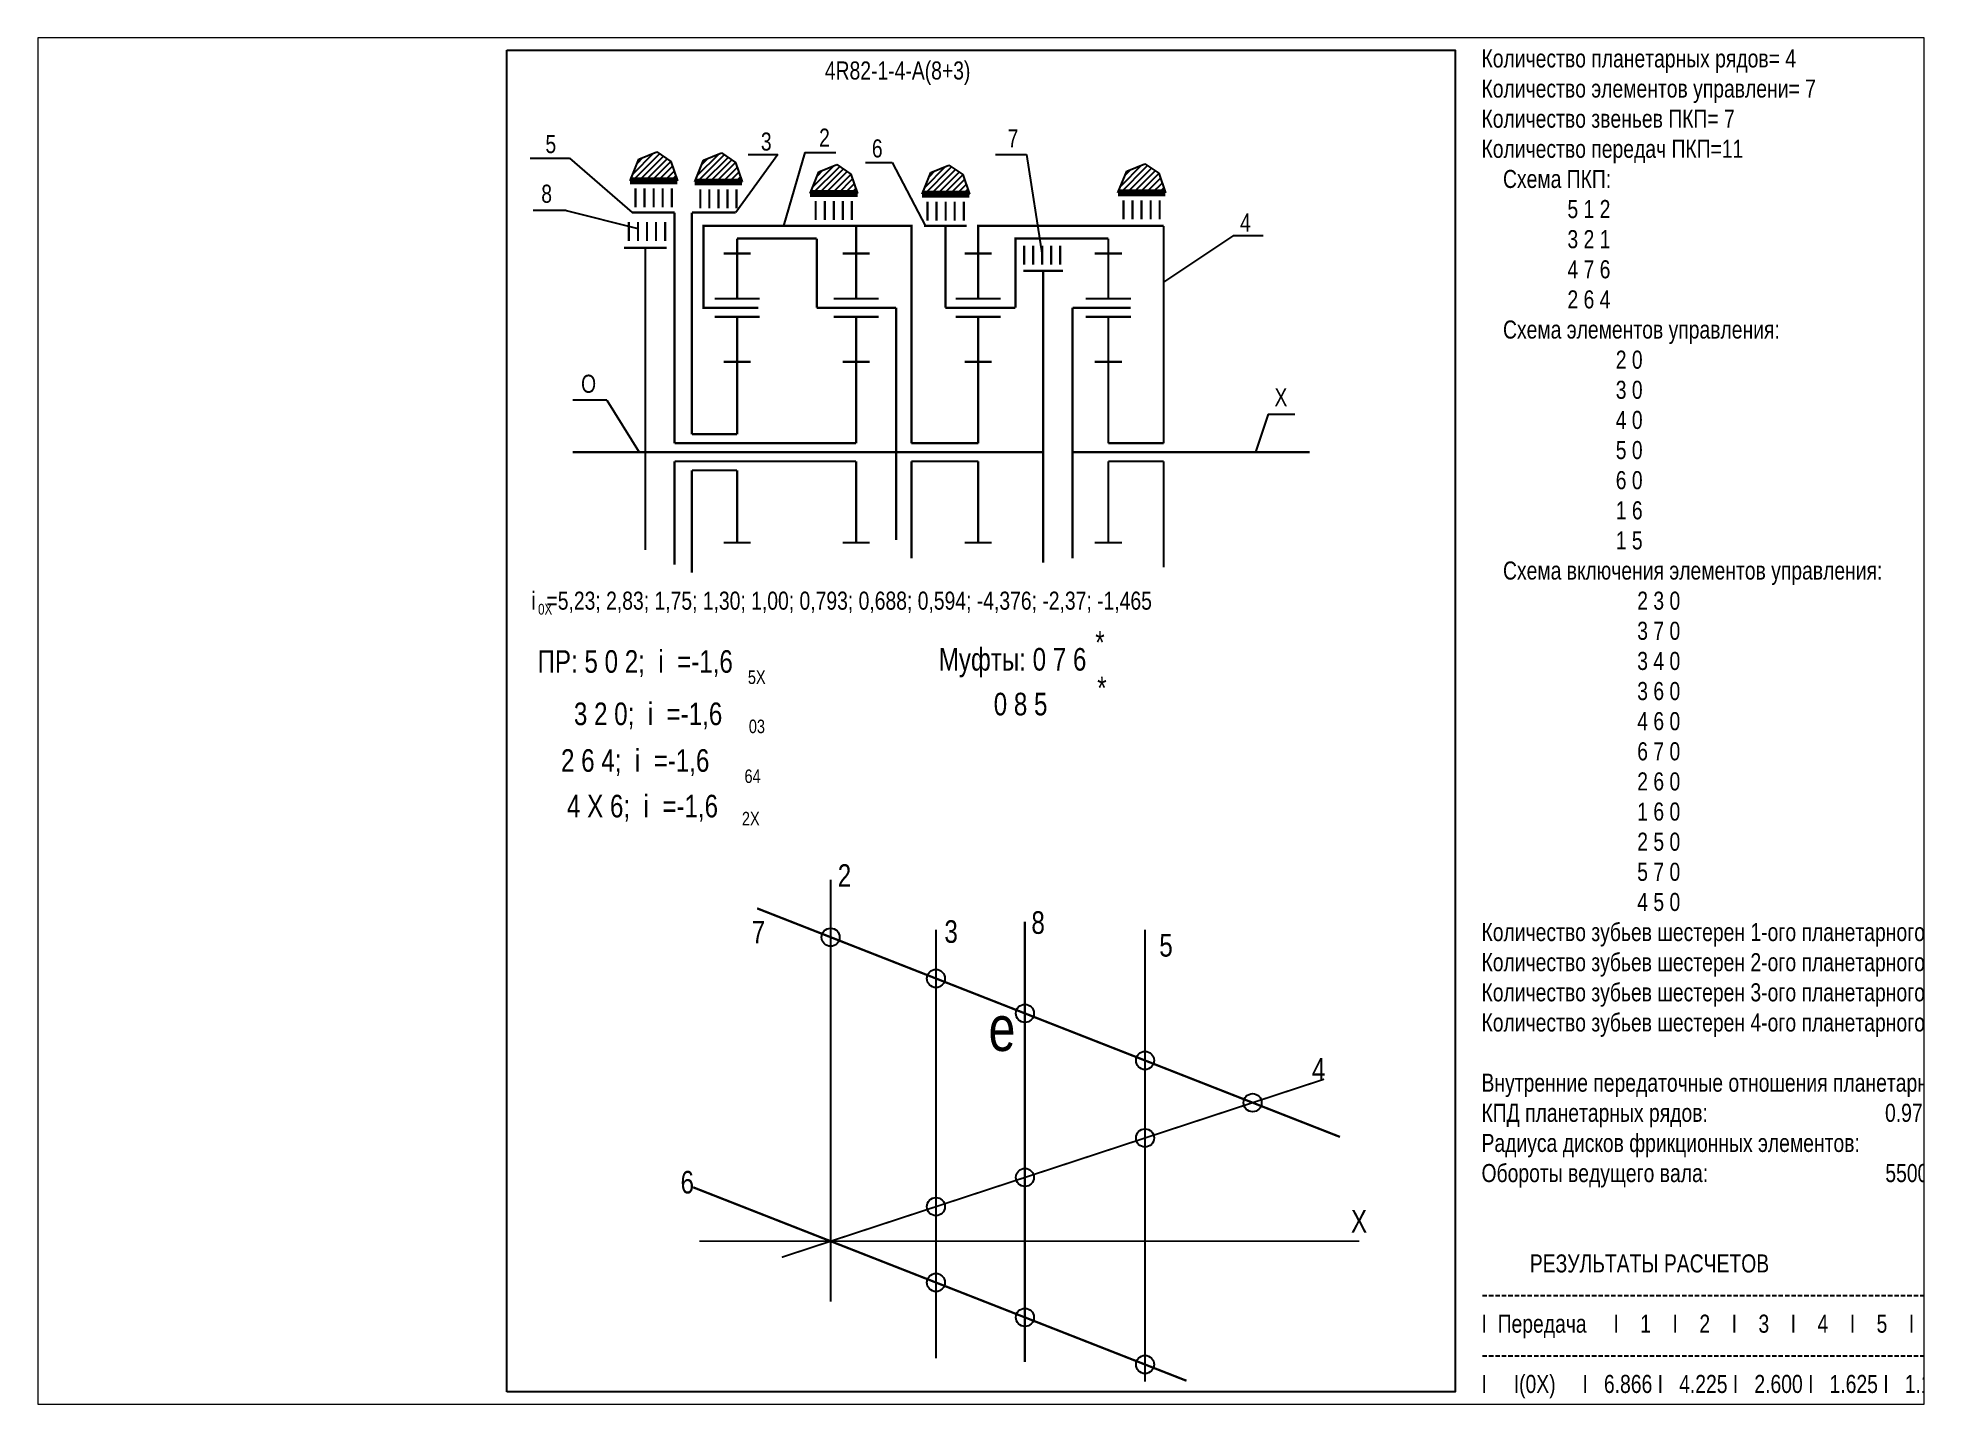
# Paper-space layout 'Layout1' of a CAD drawing. Extents: x 28 to 251, y 20 to 181.
# The model-space entities are those that its viewports show. They can reach past a viewport. Long polylines and large blocks are cut down to what shows.
import ezdxf

# ---------------------------------------------------------------- set-up
doc = ezdxf.new("R2010")
doc.units = 0
doc.header["$LTSCALE"] = 15
doc.layers.get('0').update_dxf_attribs({"linetype": 'CONTINUOUS'})
doc.layers.add('DIM', color=92, linetype='CONTINUOUS')
doc.layers.add('MAIN', color=5, linetype='CONTINUOUS')
doc.styles.add('AMK', font='amk.shx', dxfattribs={"width": 0.8})

psp = doc.layouts.get("Layout1")

msp = doc.modelspace()

# ---------------------------------------------------------------- texts
at = {"layer": 'DIM', "color": 0, "style": 'AMK', "width": 0.8}
for s, height, p in [('4R82-1-4-A(8+3)', 4, (-282, 443.35)), ('5', 4, (-343.87, 427.06)), ('3', 4, (-296.17, 427.62)), ('2', 4, (-283.27, 428.49)), ('7', 4, (-241.52, 428.35)), ('6', 4, (-271.59, 426.1)), ('8', 4, (-344.79, 416.07)), ('4', 4, (-190.06, 409.71)), ('O', 4, (-335.98, 374.01)), ('X', 4, (-182.44, 371.02)), ('i  =5,23; 2,83; 1,75; 1,30; 1,00; 0,793; 0,688; 0,594; -4,376; -2,37; -1,465', 4, (-346.97, 326)), ('0X', 2.4, (-345.5, 324.9)), ('Муфты: 0 7 6', 5, (-256.78, 312.52)), ('*', 5, (-222.12, 316.25)), (' ПР: 5 0 2;  i  =-1,6', 5, (-347.1, 312.04)), ('5X', 3, (-299.04, 309.56)), ('*', 5, (-221.69, 306.18)), ('    3 2 0;  i  =-1,6', 5, (-343.51, 300.45)), ('       0 8 5', 5, (-255.01, 302.61)), ('03', 3, (-298.83, 298.67)), ('     2 6 4;  i  =-1,6', 5, (-347.85, 290.12)), ('64', 3, (-299.79, 287.64)), ('    4 X 6;  i  =-1,6', 5, (-345.04, 280.03)), ('2X', 3, (-300.36, 278.26)), ('2', 5, (-279.14, 264.66)), ('8', 5, (-236.26, 254.25)), ('7', 5, (-298.21, 252.12)), ('3', 5, (-255.53, 252.26)), ('5', 5, (-207.94, 249.21)), ('e', 10, (-245.75, 228.33)), ('4', 5, (-174.15, 221.76)), ('6', 5, (-313.95, 196.78)), ('X', 5, (-165.5, 188.14))]:
    msp.add_text(s, height=height, dxfattribs=at).set_placement(p)
at = {"layer": 'DIM', "color": 0, "insert": (-137.78, 450.02), "char_height": 4, "width": 385.728, "attachment_point": 1, "style": 'AMK'}
msp.add_mtext(' Количество планетарных рядов= 4\\P Количество элементов управлени= 7\\P Количество звеньев ПКП= 7\\P Количество передач ПКП=11\\P     Схема ПКП:\\P                 5 1 2\\P                 3 2 1\\P                 4 7 6\\P                 2 6 4\\P     Схема элементов управления:\\P                          2 0\\P                          3 0\\P                          4 0\\P                          5 0\\P                          6 0\\P                          1 6\\P                          1 5\\P     Схема включения элементов управления:\\P                              2 3 0\\P                              3 7 0\\P                              3 4 0\\P                              3 6 0\\P                              4 6 0\\P                              6 7 0\\P                              2 6 0\\P                              1 6 0\\P                              2 5 0\\P                              5 7 0\\P                              4 5 0\\P Количество зубьев шестерен 1-ого планетарного ряда:  -20.;     17.;      0.;     32.;   \\P Количество зубьев шестерен 2-ого планетарного ряда:  -20.;     17.;      0.;     32.;   \\P Количество зубьев шестерен 3-ого планетарного ряда:  -20.;     17.;      0.;     32.;   \\P Количество зубьев шестерен 4-ого планетарного ряда:  -20.;     17.;      0.;     32.;   \\P    \\P Внутренние передаточные отношения планетарных рядов:  -1.600; -1.600; -1.600; -1.600;\\P КПД планетарных рядов:                                 0.970;  0.970;  0.970;  0.970;  \\P Радиуса дисков фрикционных элементов:                  0.060;  0.060;  0.060;  0.060;  0.060;  0.060;  0.000;  \\P Обороты ведущего вала:                                 5500.00\\P           \\P           \\P          РЕЗУЛЬТАТЫ РАСЧЕТОВ\\P -------------------------------------------------------------------------------------------------------------------------------\\P I  Передача     I    1    I    2    I    3    I    4    I    5    I    6    I    7    I    8    I    9    I   10    I   11    I\\P -------------------------------------------------------------------------------------------------------------------------------\\P I     I(0Х)     I   6.866 I   4.225 I   2.600 I   1.625 I   1.177 I   1.000 I   0.915 I   0.806 I  -6.760 I  -4.160 I  -2.560 I\\P -------------------------------------------------------------------------------------------------------------------------------\\P I       q       I         I   1.625 I   1.625 I   1.600 I   1.381 I   1.177 I   1.092 I   1.135 I   0.000 I   0.000 I   0.000 I\\P -------------------------------------------------------------------------------------------------------------------------------\\P I      КПД      I   0.959 I   0.970 I   0.959 I   0.988 I   0.987 I   1.000 I   0.994 I   0.990 I   0.941 I   0.952 I   0.941 I\\P -------------------------------------------------------------------------------------------------------------------------------\\P          Угловые скорости звеньев\\P -------------------------------------------------------------------------------------------------------------------------------\\P I W  1 звена    I   1.000 I   1.000 I   1.000 I   1.000 I   1.000 I   1.000 I   1.000 I   1.000 I   1.000 I   1.000 I   1.000 I\\P -------------------------------------------------------------------------------------------------------------------------------\\P I W  2 звена    I   0.615 I   1.000 I   1.625 I   2.600 I   1.625 I   1.000 I   0.615 I   0.000 I   0.615 I   1.000 I   1.625 I\\P -------------------------------------------------------------------------------------------------------------------------------\\P I W  3 звена    I   0.000 I   1.000 I   2.625 I   5.160 I   2.625 I   1.000 I   0.000 I  -1.600 I   0.000 I   1.000 I   2.625 I\\P -------------------------------------------------------------------------------------------------------------------------------\\P I W  4 звена    I   0.000 I   0.000 I   0.000 I   0.000 I   0.609 I   1.000 I   1.240 I   1.625 I  -0.385 I  -0.625 I  -1.016 I\\P -------------------------------------------------------------------------------------------------------------------------------\\P I W  5 звена    I   1.615 I   1.000 I   0.000 I  -1.560 I   0.000 I   1.000 I   1.615 I   2.600 I   1.615 I   1.000 I   0.000 I\\P -------------------------------------------------------------------------------------------------------------------------------\\P I W  6 звена    I   0.237 I   0.385 I   0.625 I   1.000 I   1.000 I   1.000 I   1.000 I   1.000 I   0.000 I   0.000 I   0.000 I\\P -------------------------------------------------------------------------------------------------------------------------------\\P I W  7 звена    I   0.146 I   0.237 I   0.385 I   0.615 I   0.850 I   1.000 I   1.092 I   1.240 I  -0.148 I  -0.240 I  -0.391 I\\P -------------------------------------------------------------------------------------------------------------------------------\\P          Относительные угловые скорости сателлитов\\P -------------------------------------------------------------------------------------------------------------------------------\\P I Wст(мцк)1ряда I  -0.724 I   0.000 I   1.176 I   3.012 I   1.176 I   0.000 I  -0.724 I  -1.882 I  -0.724 I   0.000 I   1.176 I\\P -------------------------------------------------------------------------------------------------------------------------------\\P I Wст(бцк)1ряда I   0.000 I   0.000 I   0.000 I   0.000 I   0.000 I   0.000 I   0.000 I   0.000 I   0.000 I   0.000 I   0.000 I\\P -------------------------------------------------------------------------------------------------------------------------------\\P I Wст(мцк)2ряда I   0.724 I   0.000 I  -1.176 I  -3.012 I  -1.176 I   0.000 I   0.724 I   1.882 I   0.724 I   0.000 I  -1.176 I\\P -------------------------------------------------------------------------------------------------------------------------------\\P I Wст(бцк)2ряда I   0.000 I   0.000 I   0.000 I   0.000 I   0.000 I   0.000 I   0.000 I   0.000 I   0.000 I   0.000 I   0.000 I\\P -------------------------------------------------------------------------------------------------------------------------------\\P I Wст(мцк)3ряда I   0.171 I   0.278 I   0.452 I   0.724 I   0.283 I   0.000 I  -0.174 I  -0.452 I   0.278 I   0.452 I   0.735 I\\P -------------------------------------------------------------------------------------------------------------------------------\\P I Wст(бцк)3ряда I   0.000 I   0.000 I   0.000 I   0.000 I   0.000 I   0.000 I   0.000 I   0.000 I   0.000 I   0.000 I   0.000 I\\P -------------------------------------------------------------------------------------------------------------------------------\\P I Wст(мцк)4ряда I  -0.446 I  -0.724 I  -1.176 I  -1.882 I  -0.735 I   0.000 I   0.452 I   1.176 I  -0.724 I  -1.176 I  -1.912 I\\P -------------------------------------------------------------------------------------------------------------------------------\\P I Wст(бцк)4ряда I   0.000 I   0.000 I   0.000 I   0.000 I   0.000 I   0.000 I   0.000 I   0.000 I   0.000 I   0.000 I   0.000 I\\P -------------------------------------------------------------------------------------------------------------------------------\\P          Моменты на МЦК планетарных рядов\\P -------------------------------------------------------------------------------------------------------------------------------\\P I  T(мцк)1ряда  I   0.000 I   0.625 I   0.385 I   0.000 I  -0.177 I  -0.150 I   0.000 I   0.000 I   0.000 I   0.625 I   0.385 I\\P -------------------------------------------------------------------------------------------------------------------------------\\P I  T(мцк)2ряда  I  -0.625 I   0.000 I   0.000 I   0.000 I   0.000 I   0.000 I   0.085 I   0.000 I  -0.625 I   0.000 I   0.000 I\\P -------------------------------------------------------------------------------------------------------------------------------\\P I  T(мцк)3ряда  I  -2.641 I  -1.625 I  -1.000 I  -0.625 I  -0.453 I  -0.385 I  -0.352 I  -0.310 I   2.600 I   1.600 I   0.985 I\\P -------------------------------------------------------------------------------------------------------------------------------\\P I  T(мцк)4ряда  I  -1.625 I  -1.000 I  -0.615 I   0.000 I   0.283 I   0.240 I   0.220 I   0.194 I  -1.625 I  -1.000 I  -0.615 I\\P -------------------------------------------------------------------------------------------------------------------------------\\P          Моменты на водилах планетарных рядов\\P -------------------------------------------------------------------------------------------------------------------------------\\P I  T(вод)1ряда  I   0.000 I  -1.625 I  -1.000 I   0.000 I   0.460 I   0.391 I   0.000 I   0.000 I   0.000 I  -1.625 I  -1.000 I\\P -------------------------------------------------------------------------------------------------------------------------------\\P I  T(вод)2ряда  I   1.625 I   0.000 I   0.000 I   0.000 I   0.000 I   0.000 I  -0.220 I   0.000 I   1.625 I   0.000 I   0.000 I\\P -------------------------------------------------------------------------------------------------------------------------------\\P I  T(вод)3ряда  I   6.866 I   4.225 I   2.600 I   1.625 I   1.177 I   1.000 I   0.915 I   0.806 I  -6.760 I  -4.160 I  -2.560 I\\P -------------------------------------------------------------------------------------------------------------------------------\\P I  T(вод)4ряда  I   4.225 I   2.600 I   1.600 I   0.000 I  -0.736 I  -0.625 I  -0.572 I  -0.504 I   4.225 I   2.600 I   1.600 I\\P -------------------------------------------------------------------------------------------------------------------------------\\P          Моменты на БЦК планетарных рядов\\P -------------------------------------------------------------------------------------------------------------------------------\\P I  T(бцк)1ряда  I   0.000 I   1.000 I   0.615 I   0.000 I  -0.283 I  -0.240 I   0.000 I   0.000 I   0.000 I   1.000 I   0.615 I\\P -------------------------------------------------------------------------------------------------------------------------------\\P I  T(бцк)2ряда  I  -1.000 I   0.000 I   0.000 I   0.000 I   0.000 I   0.000 I   0.135 I   0.000 I  -1.000 I   0.000 I   0.000 I\\P -------------------------------------------------------------------------------------------------------------------------------\\P I  T(бцк)3ряда  I  -4.225 I  -2.600 I  -1.600 I  -1.000 I  -0.724 I  -0.615 I  -0.563 I  -0.496 I   4.160 I   2.560 I   1.575 I\\P -------------------------------------------------------------------------------------------------------------------------------\\P I  T(бцк)4ряда  I  -2.600 I  -1.600 I  -0.985 I   0.000 I   0.453 I   0.385 I   0.352 I   0.310 I  -2.600 I  -1.600 I  -0.985 I\\P -------------------------------------------------------------------------------------------------------------------------------\\P          Мощность на МЦК планетарных рядов\\P -------------------------------------------------------------------------------------------------------------------------------\\P I  N(мцк)1ряда  I   0.000 I   0.625 I   0.000 I   0.000 I   0.000 I  -0.150 I   0.000 I   0.000 I   0.000 I   0.625 I   0.000 I\\P -------------------------------------------------------------------------------------------------------------------------------\\P I  N(мцк)2ряда  I   0.000 I   0.000 I   0.000 I   0.000 I   0.000 I   0.000 I   0.000 I   0.000 I   0.000 I   0.000 I   0.000 I\\P -------------------------------------------------------------------------------------------------------------------------------\\P I  N(мцк)3ряда  I   0.000 I   0.000 I   0.000 I   0.000 I  -0.276 I  -0.385 I  -0.437 I  -0.504 I  -1.000 I  -1.000 I  -1.000 I\\P -------------------------------------------------------------------------------------------------------------------------------\\P I  N(мцк)4ряда  I  -1.000 I  -1.000 I  -1.000 I   0.000 I   0.460 I   0.240 I   0.135 I   0.000 I  -1.000 I  -1.000 I  -1.000 I\\P -------------------------------------------------------------------------------------------------------------------------------\\P          Мощность на водилах планетарных рядов\\P -------------------------------------------------------------------------------------------------------------------------------\\P I  N(вод)1ряда  I   0.000 I  -1.625 I  -1.000 I   0.000 I   0.460 I   0.391 I   0.000 I   0.000 I   0.000 I  -1.625 I  -1.000 I\\P -------------------------------------------------------------------------------------------------------------------------------\\P I  N(вод)2ряда  I   1.000 I   0.000 I   0.000 I   0.000 I   0.000 I   0.000 I  -0.135 I   0.000 I   1.000 I   0.000 I   0.000 I\\P -------------------------------------------------------------------------------------------------------------------------------\\P I  N(вод)3ряда  I   1.000 I   1.000 I   1.000 I   1.000 I   1.000 I   1.000 I   1.000 I   1.000 I   1.000 I   1.000 I   1.000 I\\P -------------------------------------------------------------------------------------------------------------------------------\\P I  N(вод)4ряда  I   1.000 I   1.000 I   1.000 I   0.000 I  -0.736 I  -0.625 I  -0.572 I  -0.504 I   0.000 I   0.000 I   0.000 I\\P -------------------------------------------------------------------------------------------------------------------------------\\P          Мощность на БЦК планетарных рядов\\P -------------------------------------------------------------------------------------------------------------------------------\\P I  N(бцк)1ряда  I   0.000 I   1.000 I   1.000 I   0.000 I  -0.460 I  -0.240 I   0.000 I   0.000 I   0.000 I   1.000 I   1.000 I\\P -------------------------------------------------------------------------------------------------------------------------------\\P I  N(бцк)2ряда  I  -1.000 I   0.000 I   0.000 I   0.000 I   0.000 I   0.000 I   0.135 I   0.000 I  -1.000 I   0.000 I   0.000 I\\P -------------------------------------------------------------------------------------------------------------------------------\\P I  N(бцк)3ряда  I  -1.000 I  -1.000 I  -1.000 I  -1.000 I  -0.724 I  -0.615 I  -0.563 I  -0.496 I   0.000 I   0.000 I   0.000 I\\P -------------------------------------------------------------------------------------------------------------------------------\\P I  N(бцк)4ряда  I   0.000 I   0.000 I   0.000 I   0.000 I   0.276 I   0.385 I   0.437 I   0.504 I   1.000 I   1.000 I   1.000 I\\P -------------------------------------------------------------------------------------------------------------------------------\\P          Моменты в элементах управления\\P -------------------------------------------------------------------------------------------------------------------------------\\P I  T(ЭУ) 1      I   0.000 I   0.000 I   0.000 I   0.000 I   0.000 I   0.000 I   0.000 I  -0.194 I   0.000 I   0.000 I   0.000 I\\P -------------------------------------------------------------------------------------------------------------------------------\\P I  T(ЭУ) 2      I   0.625 I   0.000 I   0.000 I   0.000 I   0.000 I   0.000 I  -0.085 I   0.000 I   0.625 I   0.000 I   0.000 I\\P -------------------------------------------------------------------------------------------------------------------------------\\P I  T(ЭУ) 3      I   5.241 I   3.225 I   1.985 I   0.625 I   0.000 I   0.000 I   0.000 I   0.000 I   0.000 I   0.000 I   0.000 I\\P -------------------------------------------------------------------------------------------------------------------------------\\P I  T(ЭУ) 4      I   0.000 I   0.000 I  -0.385 I   0.000 I   0.177 I   0.000 I   0.000 I   0.000 I   0.000 I   0.000 I  -0.385 I\\P -------------------------------------------------------------------------------------------------------------------------------\\P I  T(ЭУ) 5      I   0.000 I   0.000 I   0.000 I   0.000 I   0.000 I   0.000 I   0.000 I   0.000 I  -8.385 I  -5.160 I  -3.175 I\\P -------------------------------------------------------------------------------------------------------------------------------\\P I  T(ЭУ) 6      I   0.000 I   0.000 I   0.000 I  -1.000 I  -1.460 I  -1.240 I  -1.135 I  -1.000 I   0.000 I   0.000 I   0.000 I\\P -------------------------------------------------------------------------------------------------------------------------------\\P I  T(ЭУ) 7      I   0.000 I   0.625 I   0.000 I   0.000 I   0.000 I  -0.150 I   0.000 I   0.000 I   0.000 I   0.625 I   0.000 I\\P -------------------------------------------------------------------------------------------------------------------------------\\P          Скорости скольжения в элементах управления\\P -------------------------------------------------------------------------------------------------------------------------------\\P I  V(ЭУ) 1      I   21.26 I   34.54 I   56.13 I   89.80 I   56.13 I   34.54 I   21.26 I    0.00 I   21.26 I   34.54 I   56.13 I\\P -------------------------------------------------------------------------------------------------------------------------------\\P I  V(ЭУ) 2      I    0.00 I   34.54 I   90.67 I  178.23 I   90.67 I   34.54 I    0.00 I  -55.26 I    0.00 I   34.54 I   90.67 I\\P -------------------------------------------------------------------------------------------------------------------------------\\P I  V(ЭУ) 3      I    0.00 I    0.00 I    0.00 I    0.00 I   21.05 I   34.54 I   42.84 I   56.13 I  -13.28 I  -21.59 I  -35.08 I\\P -------------------------------------------------------------------------------------------------------------------------------\\P I  V(ЭУ) 4      I   55.80 I   34.54 I    0.00 I  -53.88 I    0.00 I   34.54 I   55.80 I   89.80 I   55.80 I   34.54 I    0.00 I\\P -------------------------------------------------------------------------------------------------------------------------------\\P I  V(ЭУ) 5      I    8.18 I   13.28 I   21.59 I   34.54 I   34.54 I   34.54 I   34.54 I   34.54 I    0.00 I    0.00 I    0.00 I\\P -------------------------------------------------------------------------------------------------------------------------------\\P I  V(ЭУ) 6      I   26.36 I   21.26 I   12.95 I    0.00 I    0.00 I    0.00 I    0.00 I    0.00 I   34.54 I   34.54 I   34.54 I\\P -------------------------------------------------------------------------------------------------------------------------------\\P I  V(ЭУ) 7      I    0.00 I    0.00 I    0.00 I    0.00 I    0.00 I    0.00 I    0.00 I    0.00 I    0.00 I    0.00 I    0.00 I\\P -------------------------------------------------------------------------------------------------------------------------------\\P', dxfattribs=at)

# ---------------------------------------------------------------- hatches: boundary and pattern name
at = {"layer": 'DIM'}
h = msp.add_hatch(dxfattribs=at)
h.set_pattern_fill('_USER', color=0, angle=45, style=0, pattern_type=0)
h.set_pattern_definition([(45, (-72.9048, -4.7831), (-0.7071068, 0.7071068), [])])
h.paths.add_polyline_path([(-323.2, 425.74), (-325.14, 420.92), (-314.65, 420.92), (-316.1, 425.24), (-319.21, 427.35)])
h = msp.add_hatch(dxfattribs=at)
h.set_pattern_fill('_USER', color=0, angle=45, style=0, pattern_type=0)
h.set_pattern_definition([(45, (-58.5679, -5.0282), (-0.7071068, 0.7071068), [])])
h.paths.add_polyline_path([(-308.86, 425.49), (-310.81, 420.67), (-300.31, 420.67), (-301.76, 424.99), (-304.88, 427.11)])
h = msp.add_hatch(dxfattribs=at)
h.set_pattern_fill('_USER', color=0, angle=45, style=0, pattern_type=0)
h.set_pattern_definition([(45, (-33.0204, -7.587), (-0.7071068, 0.7071068), [])])
h.paths.add_polyline_path([(-283.32, 422.93), (-285.26, 418.11), (-274.76, 418.11), (-276.21, 422.43), (-279.33, 424.55)])
h = msp.add_hatch(dxfattribs=at)
h.set_pattern_fill('_USER', color=0, angle=45, style=0, pattern_type=0)
h.set_pattern_definition([(45, (-8.2425, -7.7179), (-0.7071068, 0.7071068), [])])
h.paths.add_polyline_path([(-258.54, 422.8), (-260.48, 417.98), (-249.99, 417.98), (-251.43, 422.3), (-254.55, 424.42)])
h = msp.add_hatch(dxfattribs=at)
h.set_pattern_fill('_USER', color=0, angle=45, style=0, pattern_type=0)
h.set_pattern_definition([(45, (35.1464, -7.4259), (-0.7071068, 0.7071068), [])])
h.paths.add_polyline_path([(-215.15, 423.09), (-217.09, 418.27), (-206.6, 418.27), (-208.05, 422.59), (-211.16, 424.71)])

# ---------------------------------------------------------------- linework, layer by layer
at = {"const_width": 0.4}
for points in [[(-280.72, 266.24), (-280.72, 172.82)], [(-257.4, 255.14), (-257.4, 160.27)], [(-211.1, 255.14), (-211.1, 155.11)], [(-291.52, 182.67), (-171.44, 222.08)]]:
    msp.add_lwpolyline(points, dxfattribs=at)
at = {"layer": 'DIM', "color": 0}
for p, q in [((-323.2, 425.74), (-319.21, 427.35)), ((-319.21, 427.35), (-316.1, 425.24)), ((-308.86, 425.49), (-304.88, 427.11)), ((-304.88, 427.11), (-301.76, 424.99)), ((-292.44, 426.77), (-301.73, 413.9)), ((-299, 426.77), (-292.44, 426.77)), ((-286.43, 427.2), (-291.18, 410.96)), ((-286.43, 427.2), (-279.58, 427.2)), ((-244.2, 426.79), (-237.34, 426.79)), ((-237.34, 426.79), (-233.87, 404.46)), ((-347.27, 425.95), (-338.54, 425.95)), ((-338.54, 425.95), (-324.68, 413.9)), ((-325.14, 420.92), (-323.2, 425.74)), ((-316.1, 425.24), (-314.65, 420.92)), ((-310.81, 420.67), (-308.86, 425.49)), ((-301.76, 424.99), (-300.31, 420.67)), ((-285.26, 418.11), (-283.32, 422.93)), ((-283.32, 422.93), (-279.33, 424.55)), ((-279.33, 424.55), (-276.21, 422.43)), ((-276.21, 422.43), (-274.76, 418.11)), ((-272.97, 424.99), (-267.06, 424.99)), ((-267.06, 424.99), (-259.68, 410.86)), ((-260.48, 417.98), (-258.54, 422.8)), ((-258.54, 422.8), (-254.55, 424.42)), ((-254.55, 424.42), (-251.43, 422.3)), ((-251.43, 422.3), (-249.99, 417.98)), ((-217.09, 418.27), (-215.15, 423.09)), ((-215.15, 423.09), (-211.16, 424.71)), ((-211.16, 424.71), (-208.05, 422.59)), ((-208.05, 422.59), (-206.6, 418.27)), ((-323.89, 420.73), (-316.98, 420.73)), ((-284.01, 417.92), (-277.09, 417.92)), ((-259.23, 417.79), (-252.32, 417.79)), ((-215.84, 418.08), (-208.93, 418.08)), ((-339.31, 414.38), (-346.57, 414.38)), ((-339.31, 414.38), (-323.38, 410.35)), ((-191.54, 408.83), (-206.98, 398.51)), ((-191.54, 408.83), (-184.97, 408.83)), ((-330.24, 372.4), (-337.84, 372.4)), ((-330.24, 372.4), (-323.1, 360.84)), ((-183.82, 369.3), (-186.64, 360.84)), ((-183.82, 369.3), (-177.91, 369.3))]:
    msp.add_line(p, q, dxfattribs=at)
for points, const_width in [([(-315.27, 413.9), (-315.27, 362.84)], 0.5), ([(-301.73, 413.9), (-311.43, 413.9)], 0.5), ([(-311.43, 413.9), (-311.43, 364.84)], 0.5), ([(-306.83, 392.84), (-308.88, 392.84), (-308.88, 410.96), (-275.08, 410.96)], 0.5), ([(-276.87, 410.96), (-262.83, 410.96), (-262.83, 362.84)], 0.5), ([(-255.31, 392.84), (-255.31, 410.96)], 0.5), ([(-206.98, 410.96), (-248.04, 410.96), (-248.04, 404.84)], 0.5), ([(-206.98, 410.96), (-206.98, 362.84)], 0.5), ([(-326.44, 406.11), (-317.05, 406.11)], 0.5), ([(-321.75, 406.11), (-321.75, 339.22)], 0.5), ([(-283.78, 408.15), (-301.42, 408.15)], 0.5), ([(-283.78, 392.84), (-283.78, 408.15)], 0.5), ([(-219.22, 408.15), (-239.81, 408.15), (-239.81, 392.84)], 0.5), ([(-233.66, 400.98), (-233.66, 336.41)], 0.5), ([(-305.67, 392.84), (-306.83, 392.84)], 0.5), ([(-266.21, 341.46), (-266.21, 392.84)], 0.5), ([(-227.14, 392.84), (-227.14, 360.84)], 0.5), ([(-311.43, 364.84), (-301.42, 364.84)], 0.5), ([(-337.85, 360.84), (-266.21, 360.84)], 0.5), ([(-315.27, 362.84), (-275.08, 362.84)], 0.5), ([(-266.21, 360.84), (-233.66, 360.84)], 0.5), ([(-248.04, 362.84), (-262.83, 362.84)], 0.5), ([(-239.7, 360.84), (-233.66, 360.84)], 0.5), ([(-227.14, 360.84), (-227.14, 337.38)], 0.5), ([(-227.14, 360.84), (-174.64, 360.84)], 0.5), ([(-227.14, 360.84), (-213.1, 360.84)], 0.5), ([(-219.22, 362.84), (-206.98, 362.84)], 0.5), ([(-315.27, 358.84), (-275.08, 358.84)], 0.5), ([(-315.27, 358.84), (-315.27, 335.99)], 0.5), ([(-311.43, 356.84), (-301.42, 356.84)], 0.5), ([(-311.43, 356.84), (-311.43, 334.2)], 0.5), ([(-248.04, 358.84), (-262.83, 358.84)], 0.5), ([(-262.83, 358.84), (-262.83, 337.4)], 0.5), ([(-219.22, 358.84), (-206.98, 358.84)], 0.5), ([(-206.98, 358.84), (-206.98, 335.34)], 0.5), ([(-167.93, 209.3), (-296.99, 259.89)], 0.5), ([(-237.7, 256.94), (-237.7, 159.48)], 0.5), ([(-201.92, 155.33), (-311.16, 198.15)], 0.5), ([(-309.78, 186.22), (-163.68, 186.22)], 0.4)]:
    msp.add_lwpolyline(points, dxfattribs=dict(at, const_width=const_width))
for centre in [(-280.72, 253.51), (-257.4, 244.37), (-237.7, 236.65), (-211.1, 226.22), (-187.29, 216.88), (-211.1, 209.07), (-237.7, 200.34), (-257.4, 193.87), (-257.4, 177.08), (-237.7, 169.36), (-211.1, 158.93)]:
    msp.add_circle(centre, 2, dxfattribs=at)
at = {"layer": 'MAIN'}
for points in [[(-352.43, 152.87), (-352.43, 449.87)], [(-352.43, 449.87), (-142.43, 449.87), (-142.43, 152.87), (-352.43, 152.87)]]:
    msp.add_lwpolyline(points, dxfattribs=at)
at = {"layer": 'MAIN', "color": 0}
for points, const_width in [([(-325.14, 420.92), (-314.65, 420.92)], 1.5), ([(-315.91, 419.27), (-315.91, 415.07)], 0.5), ([(-310.81, 420.67), (-300.31, 420.67)], 1.5), ([(-301.57, 419.02), (-301.57, 414.82)], 0.5), ([(-285.26, 418.11), (-274.76, 418.11)], 1.5), ([(-260.48, 417.98), (-249.99, 417.98)], 1.5), ([(-217.09, 418.27), (-206.6, 418.27)], 1.5), ([(-324.68, 413.9), (-315.27, 413.9)], 0.5), ([(-276.03, 416.46), (-276.03, 412.26)], 0.5), ([(-251.25, 416.33), (-251.25, 412.13)], 0.5), ([(-207.86, 416.62), (-207.86, 412.42)], 0.5), ([(-317.38, 411.81), (-317.38, 407.61)], 0.5), ([(-275.08, 404.84), (-275.08, 410.96)], 0.5), ([(-260.02, 410.96), (-250.6, 410.96)], 0.5), ([(-301.42, 404.84), (-301.42, 408.15)], 0.5), ([(-229.87, 406.56), (-229.87, 402.36)], 0.5), ([(-219.22, 394.84), (-219.22, 408.15)], 0.5), ([(-301.42, 404.84), (-304.42, 404.84)], 0.5), ([(-301.42, 394.84), (-301.42, 404.84)], 0.5), ([(-301.42, 404.84), (-298.42, 404.84)], 0.5), ([(-275.08, 404.84), (-278.08, 404.84)], 0.5), ([(-275.08, 394.84), (-275.08, 404.84)], 0.5), ([(-275.08, 404.84), (-272.08, 404.84)], 0.5), ([(-248.04, 404.84), (-251.04, 404.84)], 0.5), ([(-248.04, 394.84), (-248.04, 404.84)], 0.5), ([(-248.04, 404.84), (-245.04, 404.84)], 0.5), ([(-238.02, 400.98), (-229.29, 400.98)], 0.5), ([(-219.22, 404.84), (-222.22, 404.84)], 0.5), ([(-219.22, 404.84), (-216.22, 404.84)], 0.5), ([(-296.76, 392.84), (-305.67, 392.84)], 0.5), ([(-266.21, 392.84), (-283.78, 392.84)], 0.5), ([(-239.81, 392.84), (-255.31, 392.84)], 0.5), ([(-214.3, 392.84), (-227.14, 392.84)], 0.5), ([(-301.42, 390.84), (-306.42, 390.84)], 0.5), ([(-301.42, 380.84), (-301.42, 390.84), (-296.42, 390.84)], 0.5), ([(-275.08, 390.84), (-280.08, 390.84)], 0.5), ([(-275.08, 380.84), (-275.08, 390.84), (-270.08, 390.84)], 0.5), ([(-248.04, 390.84), (-253.04, 390.84)], 0.5), ([(-248.04, 380.84), (-248.04, 390.84), (-243.04, 390.84)], 0.5), ([(-219.22, 390.84), (-224.22, 390.84)], 0.5), ([(-219.22, 380.84), (-219.22, 390.84), (-214.22, 390.84)], 0.5), ([(-301.42, 380.84), (-304.42, 380.84)], 0.5), ([(-301.42, 364.84), (-301.42, 380.84)], 0.5), ([(-301.42, 380.84), (-298.42, 380.84)], 0.5), ([(-275.08, 380.84), (-278.08, 380.84)], 0.5), ([(-275.08, 362.84), (-275.08, 380.84)], 0.5), ([(-275.08, 380.84), (-272.08, 380.84)], 0.5), ([(-248.04, 380.84), (-251.04, 380.84)], 0.5), ([(-248.04, 362.84), (-248.04, 380.84)], 0.5), ([(-248.04, 380.84), (-245.04, 380.84)], 0.5), ([(-219.22, 380.84), (-222.22, 380.84)], 0.5), ([(-219.22, 362.84), (-219.22, 380.84)], 0.5), ([(-219.22, 380.84), (-216.22, 380.84)], 0.5), ([(-301.42, 356.84), (-301.42, 340.84)], 0.5), ([(-275.08, 358.84), (-275.08, 340.84)], 0.5), ([(-248.04, 358.84), (-248.04, 340.84)], 0.5), ([(-219.22, 358.84), (-219.22, 340.84)], 0.5), ([(-301.42, 340.84), (-304.42, 340.84)], 0.5), ([(-301.42, 340.84), (-298.42, 340.84)], 0.5), ([(-275.08, 340.84), (-278.08, 340.84)], 0.5), ([(-275.08, 340.84), (-272.08, 340.84)], 0.5), ([(-248.04, 340.84), (-251.04, 340.84)], 0.5), ([(-248.04, 340.84), (-245.04, 340.84)], 0.5), ([(-219.22, 340.84), (-222.22, 340.84)], 0.5), ([(-219.22, 340.84), (-216.22, 340.84)], 0.5)]:
    msp.add_lwpolyline(points, dxfattribs=dict(at, const_width=const_width))
for points in [[(-323.91, 419.27, 0.5, 0.5, 0), (-323.91, 415.07, 0.5, 0.5, 0)], [(-321.91, 419.27, 0.5, 0.5, 0), (-321.91, 415.07, 0.5, 0.5, 0)], [(-319.91, 419.27, 0.5, 0.5, 0), (-319.91, 415.07, 0.5, 0.5, 0)], [(-317.91, 419.27, 0.5, 0.5, 0), (-317.91, 415.07, 0.5, 0.5, 0)], [(-309.57, 419.02, 0.5, 0.5, 0), (-309.57, 414.82, 0.5, 0.5, 0)], [(-307.57, 419.02, 0.5, 0.5, 0), (-307.57, 414.82, 0.5, 0.5, 0)], [(-305.57, 419.02, 0.5, 0.5, 0), (-305.57, 414.82, 0.5, 0.5, 0)], [(-303.57, 419.02, 0.5, 0.5, 0), (-303.57, 414.82, 0.5, 0.5, 0)], [(-284.03, 416.46, 0.5, 0.5, 0), (-284.03, 412.26, 0.5, 0.5, 0)], [(-282.03, 416.46, 0.5, 0.5, 0), (-282.03, 412.26, 0.5, 0.5, 0)], [(-280.03, 416.46, 0.5, 0.5, 0), (-280.03, 412.26, 0.5, 0.5, 0)], [(-278.03, 416.46, 0.5, 0.5, 0), (-278.03, 412.26, 0.5, 0.5, 0)], [(-259.25, 416.33, 0.5, 0.5, 0), (-259.25, 412.13, 0.5, 0.5, 0)], [(-257.25, 416.33, 0.5, 0.5, 0), (-257.25, 412.13, 0.5, 0.5, 0)], [(-255.25, 416.33, 0.5, 0.5, 0), (-255.25, 412.13, 0.5, 0.5, 0)], [(-253.25, 416.33, 0.5, 0.5, 0), (-253.25, 412.13, 0.5, 0.5, 0)], [(-215.86, 416.62, 0.5, 0.5, 0), (-215.86, 412.42, 0.5, 0.5, 0)], [(-213.86, 416.62, 0.5, 0.5, 0), (-213.86, 412.42, 0.5, 0.5, 0)], [(-211.86, 416.62, 0.5, 0.5, 0), (-211.86, 412.42, 0.5, 0.5, 0)], [(-209.86, 416.62, 0.5, 0.5, 0), (-209.86, 412.42, 0.5, 0.5, 0)], [(-325.38, 411.81, 0.5, 0.5, 0), (-325.38, 407.61, 0.5, 0.5, 0)], [(-323.38, 411.81, 0.5, 0.5, 0), (-323.38, 407.61, 0.5, 0.5, 0)], [(-321.38, 411.81, 0.5, 0.5, 0), (-321.38, 407.61, 0.5, 0.5, 0)], [(-319.38, 411.81, 0.5, 0.5, 0), (-319.38, 407.61, 0.5, 0.5, 0)], [(-237.87, 406.56, 0.5, 0.5, 0), (-237.87, 402.36, 0.5, 0.5, 0)], [(-235.87, 406.56, 0.5, 0.5, 0), (-235.87, 402.36, 0.5, 0.5, 0)], [(-233.87, 406.56, 0.5, 0.5, 0), (-233.87, 402.36, 0.5, 0.5, 0)], [(-231.87, 406.56, 0.5, 0.5, 0), (-231.87, 402.36, 0.5, 0.5, 0)], [(-296.42, 394.84, 0.5, 0.5, 0), (-306.42, 394.84, 0.5, 0.5, 0)], [(-270.08, 394.84, 0.5, 0.5, 0), (-280.08, 394.84, 0.5, 0.5, 0)], [(-243.04, 394.84, 0.5, 0.5, 0), (-253.04, 394.84, 0.5, 0.5, 0)], [(-214.22, 394.84, 0.5, 0.5, 0), (-224.22, 394.84, 0.5, 0.5, 0)]]:
    msp.add_lwpolyline(points, format="xyseb", dxfattribs=at)

msp.set_redraw_order([(e.dxf.handle, doc.entitydb.next_handle()) for e in msp.query("TEXT MTEXT ATTDEF DIMENSION ARC_DIMENSION")])  # texts and dimensions are drawn at this point

# ---------------------------------------------------------------- viewports
at = {"layer": 'DIM', "color": 0}
psp.add_viewport(center=(139.22, 100.81), size=(222.76, 161.29), view_center_point=(-247.43, 301.37), view_height=302.4663, dxfattribs=at)

doc.saveas('drawing.dxf')
